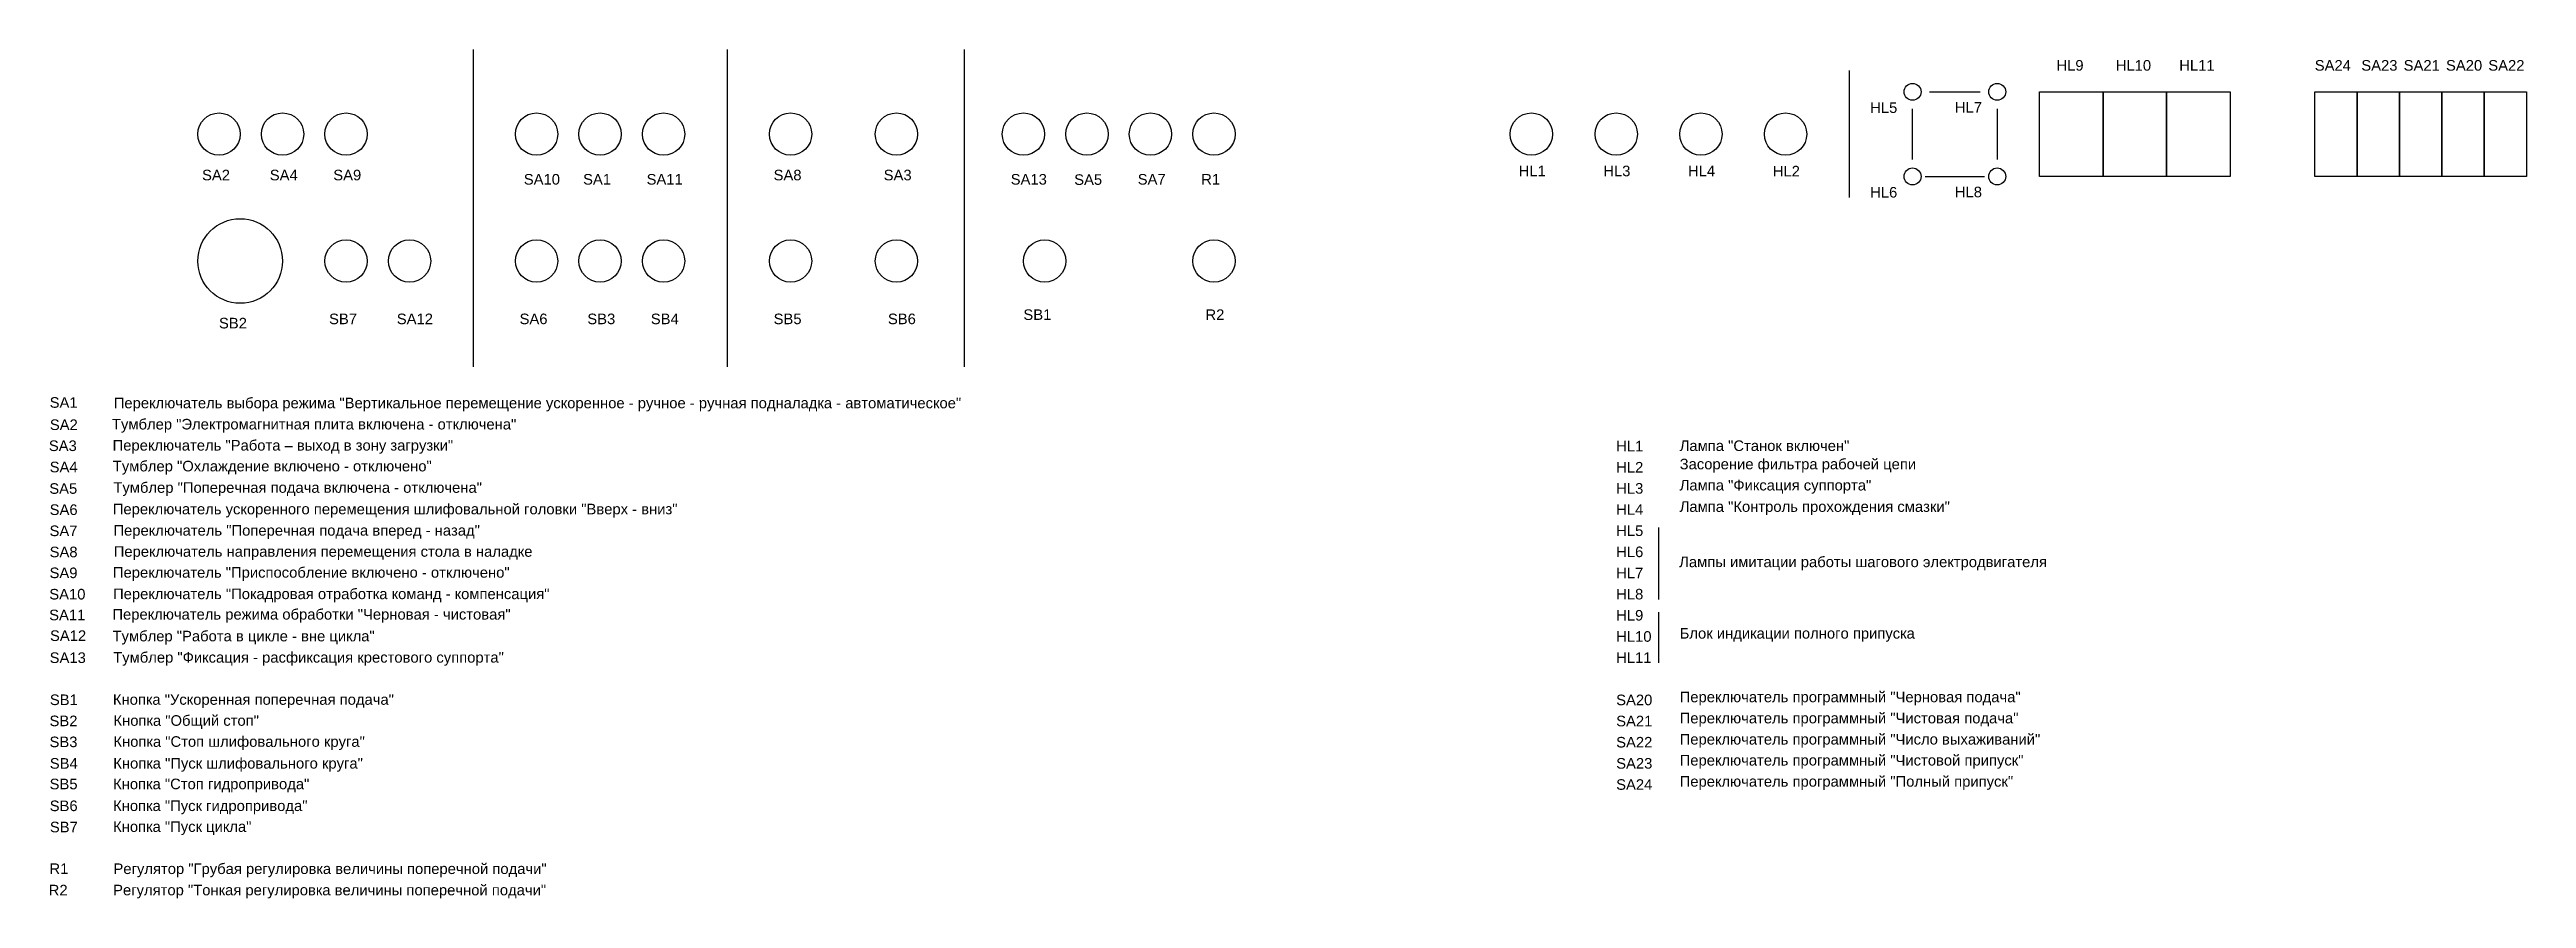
# Model space of a CAD drawing. Header units: millimetres. Extents: x 18058 to 21085, y 38505 to 40700.
# Drawn here: x 20500 to 21085, y 40490 to 40691 of the extents above; entities that cross this region are included whole.
import ezdxf

# ---------------------------------------------------------------- set-up
doc = ezdxf.new("R2010")
doc.units = ezdxf.units.MM
doc.layers.add('Маркировка', color=7, linetype='Continuous', lineweight=25)
doc.layers.add('Элементы', color=7, linetype='Continuous', lineweight=25)
doc.styles.get("Standard").update_dxf_attribs({"font": 'arial.ttf'})

msp = doc.modelspace()

# ---------------------------------------------------------------- texts
at = {"layer": 'Маркировка'}
for s, p in [('HL9', (20974.07, 40686.06)), ('HL10', (20988.08, 40686.06)), ('HL11', (21003.08, 40686.06)), ('SA24', (21035.08, 40686.06)), ('SA23', (21046.08, 40686.06)), ('SA21', (21056.08, 40686.06)), ('SA20', (21066.08, 40686.06)), ('SA22', (21076.07, 40686.06)), ('HL5', (20930.08, 40676.06)), ('HL7', (20950.08, 40676.13)), ('SA2', (20536.07, 40660.13)), ('SA4', (20552.07, 40660.13)), ('SA9', (20567.07, 40660.13)), ('SA10', (20612.07, 40659.13)), ('SA1', (20626.07, 40659.13)), ('SA11', (20641.07, 40659.13)), ('SA8', (20671.07, 40660.13)), ('SA3', (20697.07, 40660.13)), ('SA13', (20727.07, 40659.13)), ('SA5', (20742.07, 40659.06)), ('SA7', (20757.07, 40659.13)), ('R1', (20772.07, 40659.13)), ('HL1', (20847.04, 40661.1)), ('HL3', (20867.04, 40661.1)), ('HL4', (20887.04, 40661.1)), ('HL2', (20907.07, 40661.06)), ('HL6', (20930.07, 40656.06)), ('HL8', (20950.08, 40656.13)), ('SB2', (20540.07, 40625.13)), ('SB7', (20566.07, 40626.13)), ('SA12', (20582.07, 40626.13)), ('SA6', (20611.07, 40626.13)), ('SB3', (20627.07, 40626.13)), ('SB4', (20642.07, 40626.13)), ('SB5', (20671.07, 40626.13)), ('SB6', (20698.07, 40626.13)), ('SB1', (20730.07, 40627.13)), ('R2', (20773.07, 40627.13)), ('SA1', (20500.08, 40606.37)), ('SA2', (20500.12, 40601.11)), ('SA3', (20499.89, 40596.14)), ('HL1', (20870.08, 40596.06)), ('SA4', (20500.08, 40591.12)), ('HL2', (20870.08, 40591.06)), ('SA5', (20499.99, 40586.03)), ('HL3', (20870.08, 40586.06)), ('SA7', (20500.05, 40576.03)), ('SA6', (20500.08, 40581.03)), ('HL4', (20870.08, 40581.06)), ('HL5', (20870.08, 40576.06)), ('SA8', (20500.07, 40571.04)), ('HL6', (20870.08, 40571.06)), ('SA9', (20500.05, 40566.1)), ('HL7', (20870.08, 40566.06)), ('SA10', (20499.99, 40561.05)), ('HL8', (20870.08, 40561.06)), ('SA11', (20499.96, 40556.14)), ('HL9', (20870.08, 40556.06)), ('SA12', (20500.16, 40551.25)), ('HL10', (20870.08, 40551.06)), ('SA13', (20500.08, 40546.04)), ('HL11', (20870.08, 40546.06)), ('SB1', (20500.13, 40536.09)), ('SA20', (20870.08, 40536.06)), ('SB2', (20500.05, 40531.1)), ('SA21', (20870.08, 40531.06)), ('SB3', (20500.05, 40526.14)), ('SA22', (20870.08, 40526.06)), ('SB4', (20500.11, 40521.05)), ('SA23', (20870.08, 40521.06)), ('SB5', (20500.07, 40516.18)), ('SA24', (20870.08, 40516.06)), ('SB6', (20500.09, 40511.02)), ('SB7', (20500.13, 40506.01)), ('R1', (20500.03, 40496.16)), ('R2', (20499.85, 40491.1))]:
    msp.add_text(s, height=2.5, dxfattribs=at).set_placement(p)
at = {"layer": 'Элементы', "char_height": 2.5, "attachment_point": 1}
for s, insert, width in [('Переключатель выбора режима "Вертикальное перемещение ускоренное - ручное - ручная подналадка - автоматическое"', (20515.22, 40608.75), 209.7278), ('Тумблер "Электромагнитная плита включена - отключена"', (20514.79, 40603.74), 100.0329), ('Переключатель "Работа – выход в зону загрузки"', (20514.95, 40598.75), 84), ('Лампа "Станок включен"', (20885.08, 40598.65), 41.8836), ('Тумблер "Охлаждение включено - отключено"', (20514.99, 40593.83), 78.8521), ('Засорение фильтра рабочей цепи', (20885.08, 40594.32), 58.2585), ('Тумблер "Поперечная подача включена - отключена"', (20515.13, 40588.77), 91.1552), ('Переключатель ускоренного перемещения шлифовальной головки "Вверх - вниз"', (20514.99, 40583.68), 139.6085), ('Лампа "Фиксация суппорта"', (20885.08, 40589.32), 47.3145), ('Лампа "Контроль прохождения смазки"', (20885.08, 40584.26), 66.8157), ('Переключатель "Поперечная подача вперед - назад"', (20515.14, 40578.64), 90.4407), ('Переключатель направления перемещения стола в наладке', (20515.21, 40573.65), 103.4279), ('Переключатель "Приспособление включено - отключено"', (20515.02, 40568.7), 97.9433), ('Лампы имитации работы шагового электродвигателя', (20884.96, 40571.19), 90.9475), ('Переключатель "Покадровая отработка команд - компенсация"', (20515.05, 40563.63), 107.7933), ('Переключатель режима обработки "Черновая - чистовая"', (20514.9, 40558.8), 98.3068), ('Тумблер "Работа в цикле - вне цикла"', (20514.93, 40553.65), 64.7637), ('Тумблер "Фиксация - расфиксация крестового суппорта"', (20515.08, 40548.62), 96.6505), ('Блок индикации полного припуска', (20885.08, 40554.3), 57.8718), ('Кнопка "Ускоренная поперечная подача"', (20515.02, 40538.66), 69.2366), ('Переключатель программный "Черновая подача"', (20885.08, 40539.26), 84.1182), ('Кнопка "Общий стоп"', (20515.15, 40533.69), 35.6166), ('Переключатель программный "Чистовая подача"', (20885.08, 40534.26), 83.5756), ('Кнопка "Стоп шлифовального круга"', (20515.14, 40528.72), 61.9042), ('Переключатель программный "Число выхаживаний"', (20885.08, 40529.26), 88.976), ('Кнопка "Пуск шлифовального круга"', (20515.1, 40523.58), 61.4583), ('Переключатель программный "Чистовой припуск"', (20885.08, 40524.3), 84.8434), ('Переключатель программный "Полный припуск"', (20885.08, 40519.3), 82.2864), ('Кнопка "Стоп гидропривода"', (20515.06, 40518.7), 48.2098), ('Кнопка "Пуск гидропривода"', (20515.06, 40513.54), 47.7639), ('Кнопка "Пуск цикла"', (20515.06, 40508.61), 33.851), ('Регулятор "Грубая регулировка величины поперечной подачи"', (20515.15, 40498.65), 106.9893), ('Регулятор "Тонкая регулировка величины поперечной подачи"', (20515.07, 40493.62), 106.9392)]:
    msp.add_mtext(s, dxfattribs=dict(at, insert=insert, width=width))

# ---------------------------------------------------------------- linework, layer by layer
at = {"layer": 'Элементы'}
for p, q in [((20600.08, 40691.06), (20600.08, 40616.06)), ((20660.08, 40691.06), (20660.08, 40616.06)), ((20716.08, 40691.06), (20716.08, 40616.06)), ((20925.08, 40686.06), (20925.08, 40656.06)), ((20944.08, 40681.06), (20956.08, 40681.06)), ((20940.08, 40665.06), (20940.08, 40677.06)), ((20960.08, 40677.06), (20960.08, 40665.06)), ((20943.08, 40661.06), (20957.08, 40661.06)), ((20880.08, 40578.06), (20880.08, 40561.06)), ((20880.08, 40558.06), (20880.08, 40546.06))]:
    msp.add_line(p, q, dxfattribs=at)
for points in [[(20970.08, 40681.06), (20985.08, 40681.06), (20985.08, 40661.06), (20970.08, 40661.06)], [(20985.08, 40681.06), (21000.08, 40681.06), (21000.08, 40661.06), (20985.08, 40661.06)], [(21000.08, 40681.06), (21015.08, 40681.06), (21015.08, 40661.06), (21000.08, 40661.06)], [(21035.08, 40681.06), (21045.08, 40681.06), (21045.08, 40661.06), (21035.08, 40661.06)], [(21045.08, 40681.06), (21055.08, 40681.06), (21055.08, 40661.06), (21045.08, 40661.06)], [(21055.08, 40681.06), (21065.08, 40681.06), (21065.08, 40661.06), (21055.08, 40661.06)], [(21065.08, 40681.06), (21075.08, 40681.06), (21075.08, 40661.06), (21065.08, 40661.06)], [(21075.08, 40681.06), (21085.08, 40681.06), (21085.08, 40661.06), (21075.08, 40661.06)]]:
    msp.add_lwpolyline(points, close=True, dxfattribs=at)
for centre, radius in [((20940.08, 40681.06), 2), ((20960.08, 40681.06), 2), ((20540.08, 40671.06), 5), ((20555.08, 40671.06), 5), ((20570.08, 40671.06), 5), ((20615.08, 40671.06), 5), ((20630.08, 40671.06), 5), ((20645.08, 40671.06), 5), ((20675.08, 40671.06), 5), ((20700.08, 40671.06), 5), ((20730.08, 40671.06), 5), ((20745.08, 40671.06), 5), ((20760.08, 40671.06), 5), ((20775.08, 40671.06), 5), ((20850.05, 40671.06), 5), ((20870.08, 40671.06), 5), ((20890.08, 40671.06), 5), ((20910.08, 40671.06), 5), ((20940.08, 40661.06), 2), ((20960.08, 40661.06), 2), ((20545.08, 40641.06), 10), ((20570.08, 40641.06), 5), ((20585.08, 40641.06), 5), ((20615.08, 40641.06), 5), ((20630.08, 40641.06), 5), ((20645.08, 40641.06), 5), ((20675.08, 40641.06), 5), ((20700.08, 40641.06), 5), ((20735.08, 40641.06), 5), ((20775.08, 40641.06), 5)]:
    msp.add_circle(centre, radius, dxfattribs=at)

msp.set_redraw_order([(e.dxf.handle, doc.entitydb.next_handle()) for e in msp.query("TEXT MTEXT ATTDEF DIMENSION ARC_DIMENSION")])  # texts and dimensions are drawn at this point

doc.saveas('drawing.dxf')
